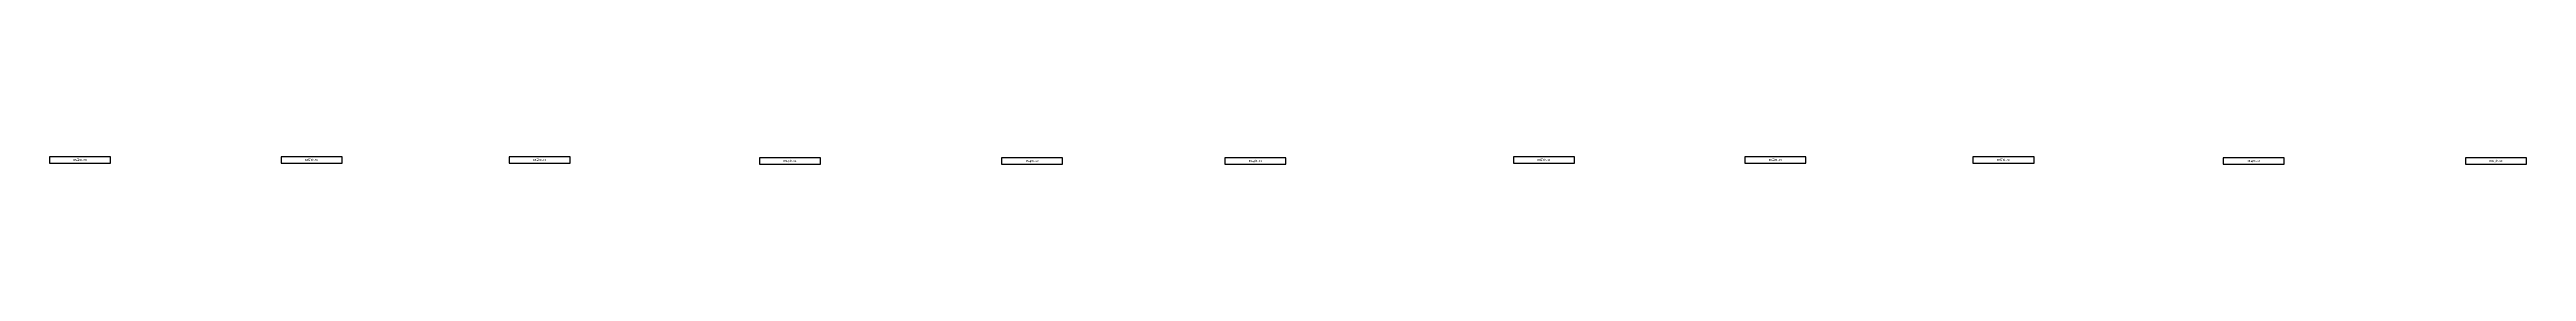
# Model space of a CAD drawing. Header units: inches. Extents: x 44145 to 132907, y -98283 to 21892.
# Drawn here: x 44942 to 83322, y -10466 to -10348 of the extents above; entities that cross this region are included whole.
import ezdxf
from ezdxf.enums import TextEntityAlignment as Align

# ---------------------------------------------------------------- set-up
doc = ezdxf.new("R2010")
doc.units = ezdxf.units.IN
doc.layers.add('NUMBERS', color=7, linetype='Continuous')
doc.layers.add('OUTER', color=7, linetype='Continuous')

msp = doc.modelspace()

# ---------------------------------------------------------------- linework, layer by layer
at = {"layer": 'OUTER'}
for points in [[(44942, -10449), (45888, -10449), (45888, -10348), (44942, -10348), (44942, -10449)], [(48529, -10449), (49475, -10449), (49475, -10348), (48529, -10348), (48529, -10449)], [(52064, -10449), (53010, -10449), (53010, -10348), (52064, -10348), (52064, -10449)], [(67624, -10449), (68570, -10449), (68570, -10348), (67624, -10348), (67624, -10449)], [(71211, -10449), (72157, -10449), (72157, -10348), (71211, -10348), (71211, -10449)], [(74746, -10449), (75692, -10449), (75692, -10348), (74746, -10348), (74746, -10449)], [(55942, -10466), (56888, -10466), (56888, -10365), (55942, -10365), (55942, -10466)], [(59694, -10466), (60640, -10466), (60640, -10365), (59694, -10365), (59694, -10466)], [(63153, -10466), (64099, -10466), (64099, -10365), (63153, -10365), (63153, -10466)], [(78623, -10466), (79570, -10466), (79570, -10365), (78623, -10365), (78623, -10466)], [(82376, -10466), (83322, -10466), (83322, -10365), (82376, -10365), (82376, -10466)]]:
    msp.add_lwpolyline(points, dxfattribs=at)

# ---------------------------------------------------------------- texts
at = {"layer": 'NUMBERS'}
for s, p in [('B5厨房-58', (45415, -10399)), ('B5厨房-59', (49002, -10399)), ('B5厨房-60', (52537, -10399)), ('B5厨房-61', (56415, -10415)), ('B5厨房-62', (60167, -10415)), ('B5厨房-63', (63626, -10415)), ('B5厨房-64', (68097, -10399)), ('B5厨房-65', (71684, -10399)), ('B5厨房-66', (75219, -10399)), ('B5厨房-67', (79097, -10415)), ('B5厨房-68', (82849, -10415))]:
    msp.add_text(s, height=30, dxfattribs=at).set_placement(p, align=Align.MIDDLE_CENTER)

doc.saveas('drawing.dxf')
